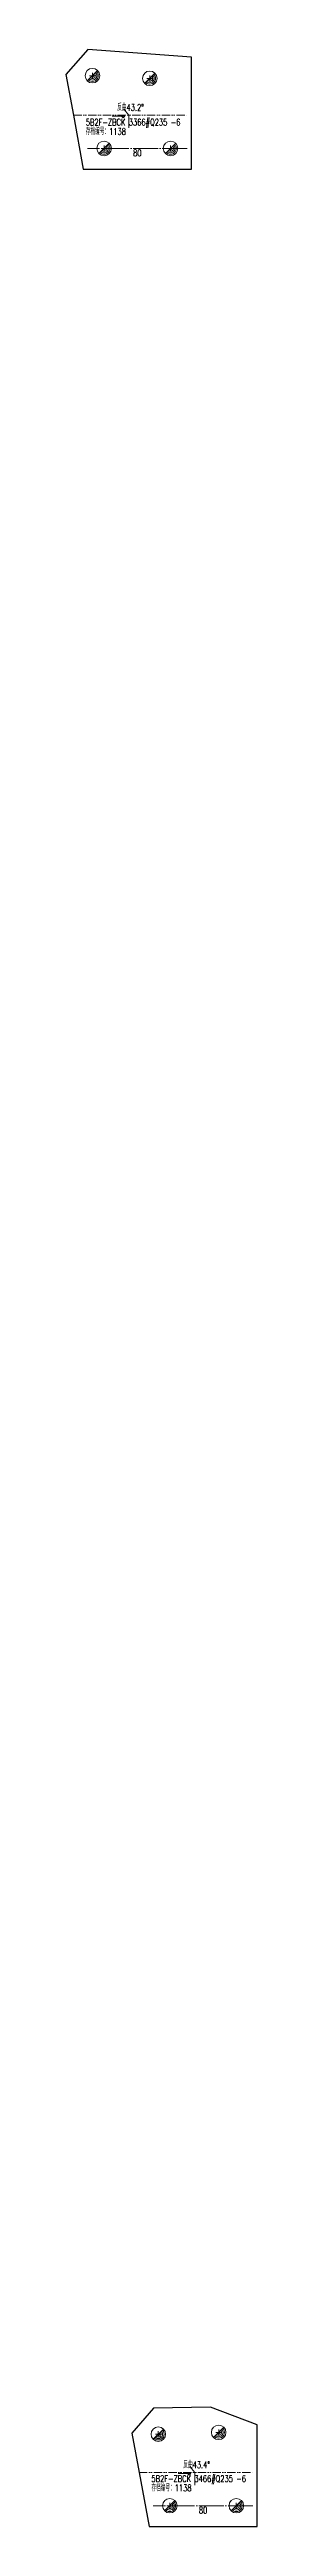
# Model space of a CAD drawing. Header units: millimetres. Extents: x -164 to 144402, y -33030 to 11430.
# Drawn here: x 10979 to 11209, y -32731 to -29743 of the extents above; entities that cross this region are included whole.
import ezdxf
from ezdxf.enums import TextEntityAlignment as Align

# ---------------------------------------------------------------- set-up
doc = ezdxf.new("R2010")
doc.units = ezdxf.units.MM
doc.header["$LTSCALE"] = 20
doc.linetypes.add('DASHDOT2X', pattern=[1.75, 1.5, -0.125, 0, -0.125])
doc.linetypes.add('DIVIDE', pattern=[0.875, 0.5, -0.125, 0, -0.125, 0, -0.125])
for name, color, linetype, lineweight in [('1', 7, 'Continuous', 25), ('11', 3, 'Continuous', 13), ('12', 7, 'Continuous', 13), ('5', 1, 'Continuous', 13), ('7', 2, 'DASHDOT2X', 13), ('8', 3, 'DIVIDE', 13)]:
    doc.layers.add(name, color=color, linetype=linetype, lineweight=lineweight)
doc.styles.get("Standard").update_dxf_attribs({"font": 'simplex', "width": 0.7, "bigfont": 'gbhzfs.shx'})

msp = doc.modelspace()

# ---------------------------------------------------------------- texts
at = {"layer": '11', "width": 0.7}
for p in [(11065, -29863.585), (11144.074, -32707.558)]:
    msp.add_text('80', height=8, dxfattribs=at).set_placement(p, align=Align.TOP_CENTER)
at = {"layer": '12', "width": 0.7}
for s, p in [('反曲43.2°', (11056.805, -29819.085)), ('反曲43.4°', (11136.302, -32663.058))]:
    msp.add_text(s, height=8, dxfattribs=at).set_placement(p, align=Align.BOTTOM_CENTER)
for s, p in [('存档编号：1138 ', (11003.063, -29848.103)), ('5B2F-ZBCK 3366#Q235 -6 ', (11003.063, -29836.903)), ('存档编号：1138 ', (11081.949, -32691.005)), ('5B2F-ZBCK 3466#Q235 -6 ', (11081.949, -32679.805))]:
    msp.add_text(s, height=8, dxfattribs=at).set_placement(p, align=Align.BOTTOM_LEFT)

# ---------------------------------------------------------------- blocks, each defined once
blk = doc.blocks.new('M16')
for p, q in [((-0.71, -0.71), (0.71, 0.71)), ((-0.4, 0), (0.4, 0)), ((0, 0.4), (0, -0.4))]:
    blk.add_line(p, q)
blk.add_circle((0, 0), 1)
for radius in [0.8, 0.6, 0.4, 0.2]:
    blk.add_arc((0, 0), radius, 225, 45)

# ---------------------------------------------------------------- linework, layer by layer
at = {"layer": '1'}
for p, q in [((11005.573, -29742.796), (10979.08, -29772.763)), ((11130, -29751.953), (11005.573, -29742.796)), ((11130, -29887.085), (11130, -29751.953)), ((10979.08, -29772.763), (10988.105, -29822.085)), ((10988.105, -29822.085), (11000, -29887.085)), ((11000, -29887.085), (11130, -29887.085)), ((11084.304, -32588.259), (11058.232, -32618.593)), ((11153.201, -32587.028), (11084.304, -32588.259)), ((11209.074, -32608.642), (11153.201, -32587.028)), ((11058.232, -32618.593), (11067.028, -32666.058)), ((11209.074, -32731.058), (11209.074, -32608.642)), ((11067.028, -32666.058), (11079.074, -32731.058)), ((11079.074, -32731.058), (11209.074, -32731.058))]:
    msp.add_line(p, q, dxfattribs=at)
at = {"layer": '12'}
for p, q in [((11054.805, -29822.085), (11048.686, -29814.794)), ((11054.805, -29822.085), (11054.805, -29837.085)), ((11034.805, -29823.085), (11049.805, -29823.085)), ((11047.805, -29825.085), (11045.805, -29823.085)), ((11049.805, -29823.085), (11047.805, -29825.085)), ((11134.302, -32666.058), (11128.158, -32658.793)), ((11114.302, -32667.058), (11129.302, -32667.058)), ((11127.302, -32669.058), (11125.302, -32667.058)), ((11129.302, -32667.058), (11127.302, -32669.058)), ((11134.302, -32666.058), (11134.302, -32681.058))]:
    msp.add_line(p, q, dxfattribs=at)
at = {"layer": '7'}
for p, q in [((11125, -29862.085), (11005, -29862.085)), ((11204.074, -32706.058), (11084.074, -32706.058))]:
    msp.add_line(p, q, dxfattribs=at)
at = {"layer": '8'}
for p, q in [((10988.105, -29822.085), (11125.505, -29822.085)), ((11067.028, -32666.058), (11205.575, -32666.058))]:
    msp.add_line(p, q, dxfattribs=at)

# ---------------------------------------------------------------- block references
at = {"layer": '5', "xscale": 8.75, "yscale": 8.75, "zscale": 8.75}
for p in [(11011.056, -29774.337), (11080.033, -29777.554), (11025, -29862.085), (11105, -29862.085), (11090.228, -32619.72), (11162.835, -32617.56), (11104.074, -32706.058), (11184.074, -32706.058)]:
    msp.add_blockref('M16', p, dxfattribs=at)

msp.set_redraw_order([(e.dxf.handle, doc.entitydb.next_handle()) for e in msp.query("TEXT MTEXT ATTDEF DIMENSION ARC_DIMENSION")])  # texts and dimensions are drawn at this point

doc.saveas('drawing.dxf')
